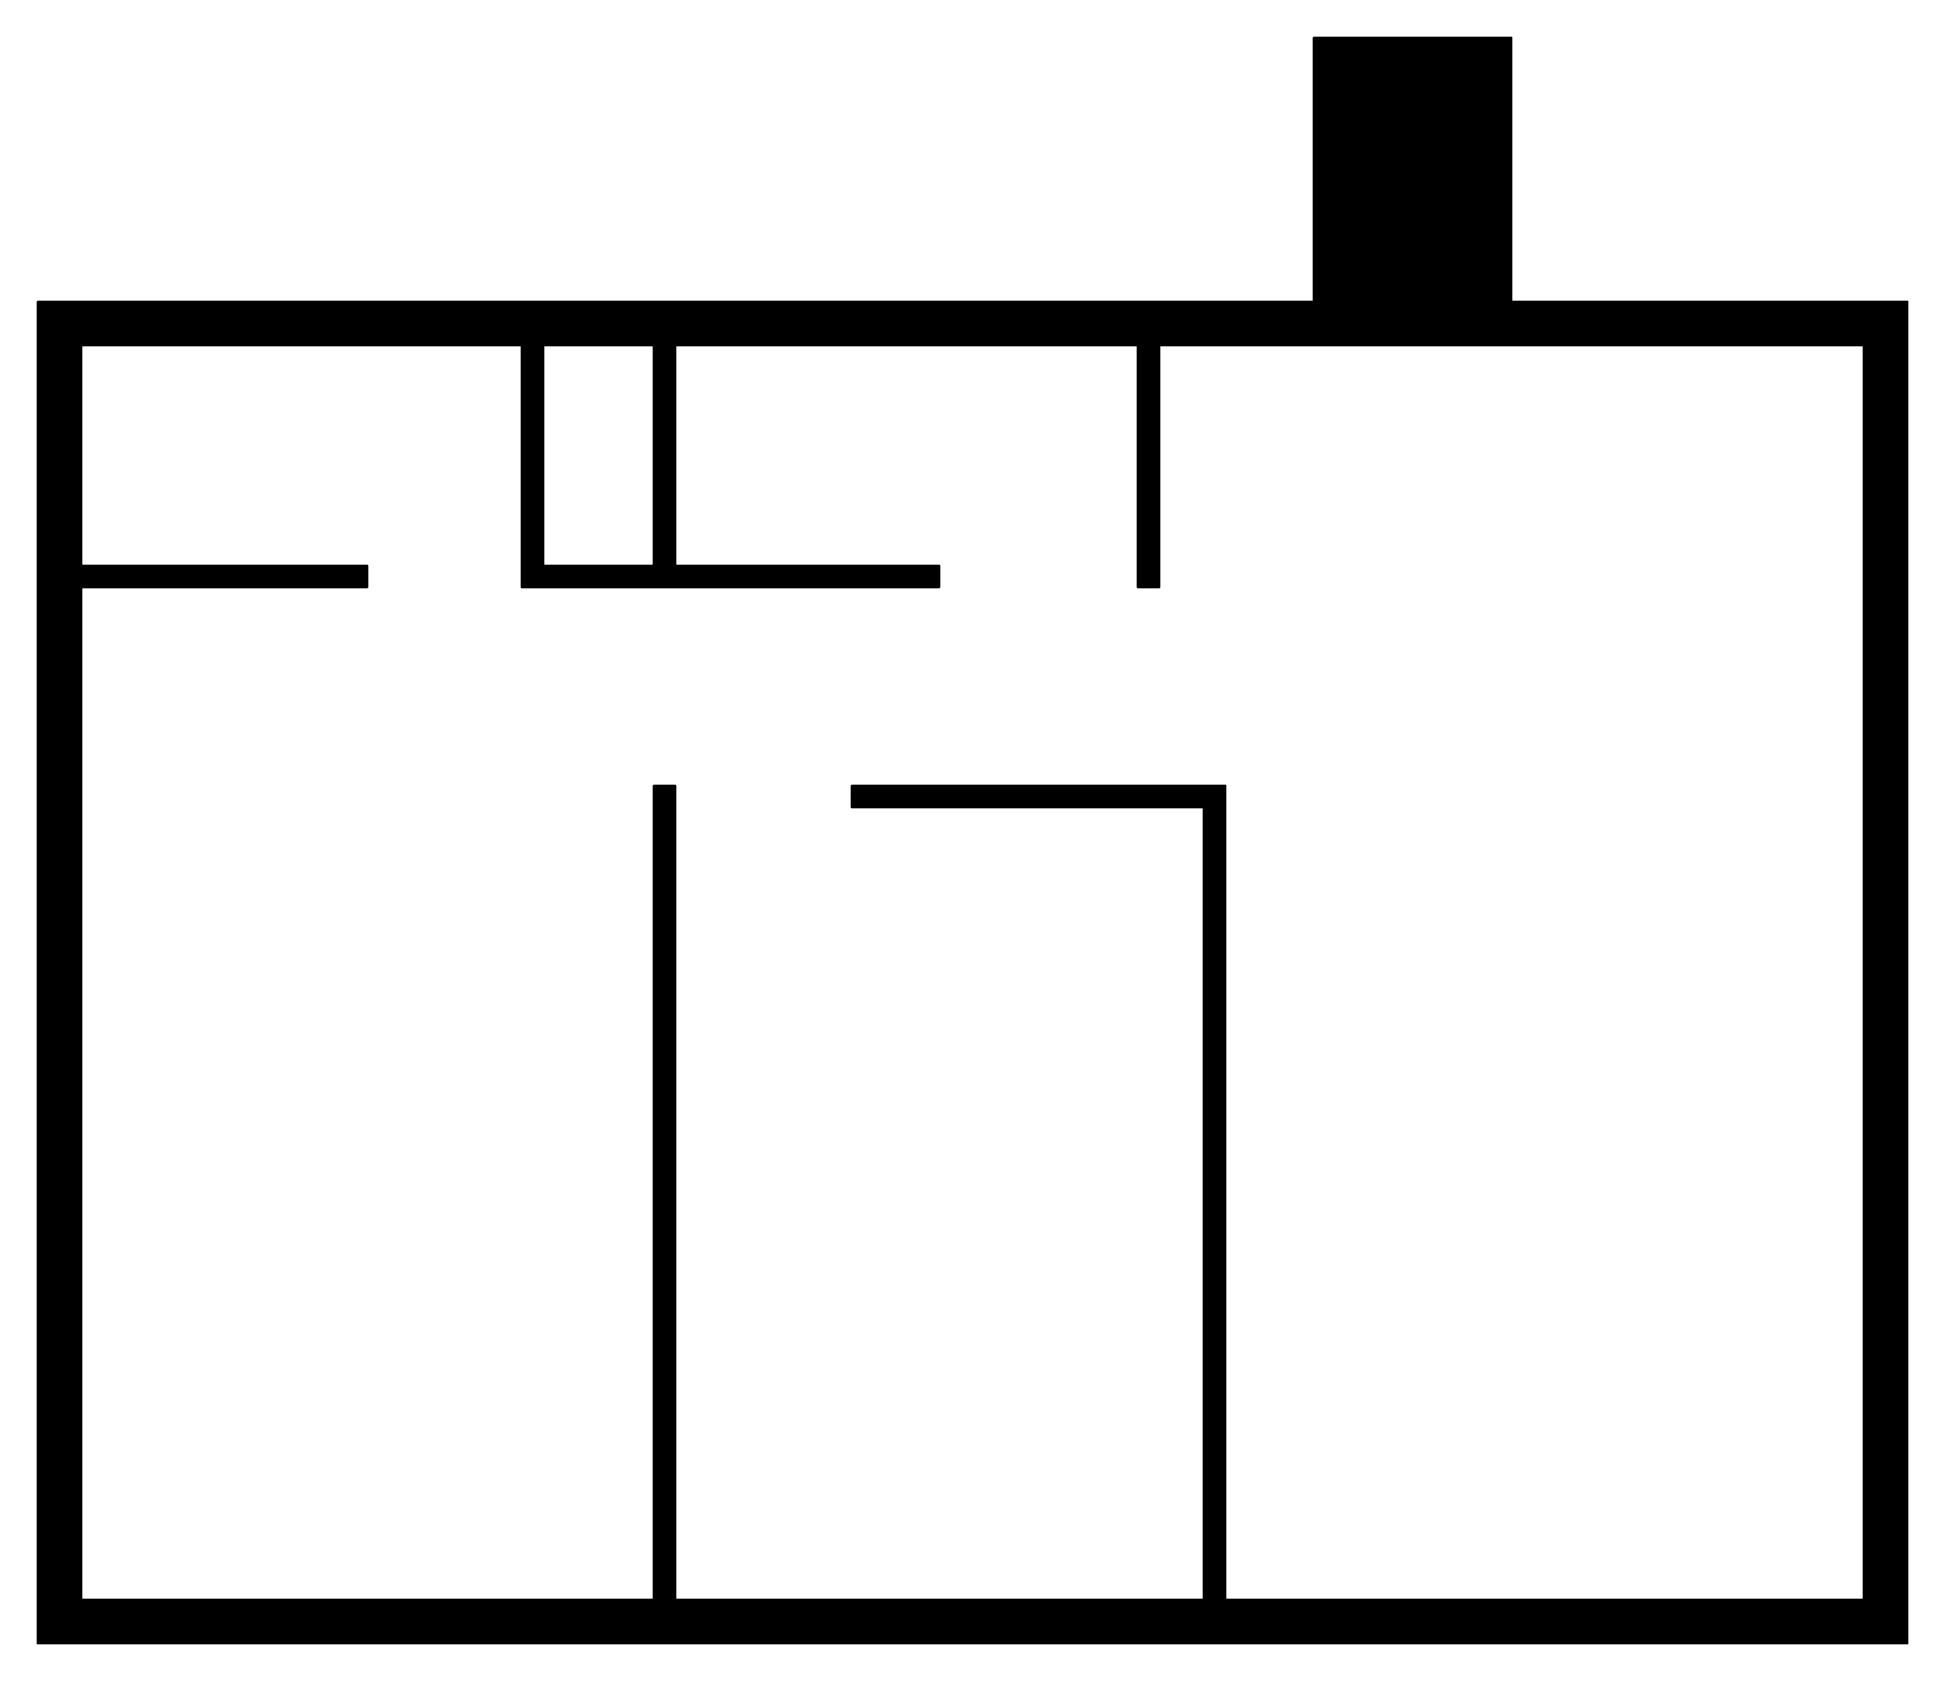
# Model space of a CAD drawing. Header units: inches. Extents: x 0.37 to 8.87, y 0.17 to 7.47.
import ezdxf

# ---------------------------------------------------------------- set-up
doc = ezdxf.new("R2010")
doc.units = ezdxf.units.IN
doc.header["$MEASUREMENT"] = 0
doc.layers.add('GRILLA PIXEL', color=7, linetype='Continuous')

# ---------------------------------------------------------------- blocks, each defined once
blk = doc.blocks.new('0-255-255-31-Muro alto')
at = {"layer": 'GRILLA PIXEL', "true_color": 0xffff1f}
h = blk.add_hatch(color=2, dxfattribs=at)
h.dxf.hatch_style = 1
h.paths.add_polyline_path([(0, 0), (-0.1, 0), (-0.1, -0.1), (0, -0.1)])
blk.add_lwpolyline([(-0.1, 0), (-0.1, -0.1), (0, -0.1), (0, 0)], close=True)
blk = doc.blocks.new('0-255-0-0-Muro dormitorio principal')
h = blk.add_hatch(color=1)
h.dxf.hatch_style = 1
h.paths.add_polyline_path([(0, 0), (-0.1, 0), (-0.1, -0.1), (0, -0.1)])
blk.add_lwpolyline([(-0.1, 0), (-0.1, -0.1), (0, -0.1), (0, 0)], close=True)
blk = doc.blocks.new('0-203-204-205-Ventana principal')
at = {"layer": 'GRILLA PIXEL', "true_color": 0xcbcccd}
h = blk.add_hatch(color=254, dxfattribs=at)
h.dxf.hatch_style = 1
h.paths.add_polyline_path([(0, 0), (-0.1, 0), (-0.1, -0.1), (0, -0.1)])
blk.add_lwpolyline([(-0.1, 0), (-0.1, -0.1), (0, -0.1), (0, 0)], close=True)
blk = doc.blocks.new('0-3-160-22-Ventana comun')
at = {"layer": 'GRILLA PIXEL', "true_color": 0x03a016}
h = blk.add_hatch(color=104, dxfattribs=at)
h.dxf.hatch_style = 1
h.paths.add_polyline_path([(0, 0), (-0.1, 0), (-0.1, -0.1), (0, -0.1)])
blk.add_lwpolyline([(-0.1, 0), (-0.1, -0.1), (0, -0.1), (0, 0)], close=True)
blk = doc.blocks.new('0-5-68-255-Muro inicio conexion')
at = {"layer": 'GRILLA PIXEL', "true_color": 0x0544ff}
h = blk.add_hatch(color=160, dxfattribs=at)
h.dxf.hatch_style = 1
h.paths.add_polyline_path([(0, 0), (-0.1, 0), (-0.1, -0.1), (0, -0.1)])
blk.add_lwpolyline([(-0.1, 0), (-0.1, -0.1), (0, -0.1), (0, 0)], close=True)
blk = doc.blocks.new('0-63-149-253-Muro fichas extremo')
at = {"layer": 'GRILLA PIXEL', "true_color": 0x3f95fd}
h = blk.add_hatch(color=153, dxfattribs=at)
h.dxf.hatch_style = 1
h.paths.add_polyline_path([(0, 0), (-0.1, 0), (-0.1, -0.1), (0, -0.1)])
blk.add_lwpolyline([(-0.1, 0), (-0.1, -0.1), (0, -0.1), (0, 0)], close=True)
blk = doc.blocks.new('1-125-217-63-auxiliar  ingresos')
at = {"layer": 'GRILLA PIXEL', "true_color": 0x7dd93f}
h = blk.add_hatch(color=83, dxfattribs=at)
h.dxf.hatch_style = 1
h.paths.add_polyline_path([(0, 0), (-0.1, 0), (-0.1, -0.1), (0, -0.1)])
blk.add_lwpolyline([(-0.1, 0), (-0.1, -0.1), (0, -0.1), (0, 0)], close=True)
blk = doc.blocks.new('0-255-31-255-Puerta ingreso')
at = {"layer": 'GRILLA PIXEL', "true_color": 0xff1fff}
h = blk.add_hatch(color=6, dxfattribs=at)
h.dxf.hatch_style = 1
h.paths.add_polyline_path([(0, 0), (-0.1, 0), (-0.1, -0.1), (0, -0.1)])
blk.add_lwpolyline([(-0.1, 0), (-0.1, -0.1), (0, -0.1), (0, 0)], close=True)
blk = doc.blocks.new('0-41-168-149-Muro sanitario')
at = {"layer": 'GRILLA PIXEL', "true_color": 0x29a895}
h = blk.add_hatch(color=135, dxfattribs=at)
h.dxf.hatch_style = 1
h.paths.add_polyline_path([(0, 0), (-0.1, 0), (-0.1, -0.1), (0, -0.1)])
blk.add_lwpolyline([(-0.1, 0), (-0.1, -0.1), (0, -0.1), (0, 0)], close=True)
blk = doc.blocks.new('0-0-28-112-Muro auxiliar fichas esquinas')
at = {"layer": 'GRILLA PIXEL', "true_color": 0x001c70}
h = blk.add_hatch(color=166, dxfattribs=at)
h.dxf.hatch_style = 1
h.paths.add_polyline_path([(0, 0), (-0.1, 0), (-0.1, -0.1), (0, -0.1)])
blk.add_lwpolyline([(-0.1, 0), (-0.1, -0.1), (0, -0.1), (0, 0)], close=True)
blk = doc.blocks.new('1-99-100-102-auxiliar lado interno')
at = {"lineweight": 70, "true_color": 0x636466}
h = blk.add_hatch(color=251, dxfattribs=at)
h.dxf.hatch_style = 1
h.paths.add_polyline_path([(-0.1, -0.1), (-0.1, 0), (0, 0), (0, -0.1)])
blk.add_lwpolyline([(0, 0), (0, -0.1), (-0.1, -0.1), (-0.1, 0)], close=True)
blk = doc.blocks.new('pixel extremo ventana')
h = blk.add_hatch(color=136)
h.dxf.hatch_style = 1
h.paths.add_polyline_path([(0, 0), (-0.1, 0), (-0.1, -0.1), (0, -0.1)])
blk.add_lwpolyline([(-0.1, 0), (-0.1, -0.1), (0, -0.1), (0, 0)], close=True)

msp = doc.modelspace()

# ---------------------------------------------------------------- block references
for name, p in [('1-125-217-63-auxiliar  ingresos', (6.2655, 7.4671)), ('1-125-217-63-auxiliar  ingresos', (6.3655, 7.4671)), ('1-125-217-63-auxiliar  ingresos', (6.4655, 7.4671)), ('1-125-217-63-auxiliar  ingresos', (6.5655, 7.4671)), ('1-125-217-63-auxiliar  ingresos', (6.6655, 7.4671)), ('1-125-217-63-auxiliar  ingresos', (6.7655, 7.4671)), ('1-125-217-63-auxiliar  ingresos', (6.8655, 7.4671)), ('1-125-217-63-auxiliar  ingresos', (6.9655, 7.4671)), ('1-125-217-63-auxiliar  ingresos', (7.0655, 7.4671)), ('1-125-217-63-auxiliar  ingresos', (6.2655, 7.3671)), ('1-125-217-63-auxiliar  ingresos', (6.3655, 7.3671)), ('1-125-217-63-auxiliar  ingresos', (6.4655, 7.3671)), ('1-125-217-63-auxiliar  ingresos', (6.5655, 7.3671)), ('1-125-217-63-auxiliar  ingresos', (6.6655, 7.3671)), ('1-125-217-63-auxiliar  ingresos', (6.7655, 7.3671)), ('1-125-217-63-auxiliar  ingresos', (6.8655, 7.3671)), ('1-125-217-63-auxiliar  ingresos', (6.9655, 7.3671)), ('1-125-217-63-auxiliar  ingresos', (7.0655, 7.3671)), ('1-125-217-63-auxiliar  ingresos', (6.2655, 7.2671)), ('1-125-217-63-auxiliar  ingresos', (6.3655, 7.2671)), ('1-125-217-63-auxiliar  ingresos', (6.4655, 7.2671)), ('1-125-217-63-auxiliar  ingresos', (6.5655, 7.2671)), ('1-125-217-63-auxiliar  ingresos', (6.6655, 7.2671)), ('1-125-217-63-auxiliar  ingresos', (6.7655, 7.2671)), ('1-125-217-63-auxiliar  ingresos', (6.8655, 7.2671)), ('1-125-217-63-auxiliar  ingresos', (6.9655, 7.2671)), ('1-125-217-63-auxiliar  ingresos', (7.0655, 7.2671)), ('1-125-217-63-auxiliar  ingresos', (6.2655, 7.1671)), ('1-125-217-63-auxiliar  ingresos', (6.3655, 7.1671)), ('1-125-217-63-auxiliar  ingresos', (6.4655, 7.1671)), ('1-125-217-63-auxiliar  ingresos', (6.5655, 7.1671)), ('1-125-217-63-auxiliar  ingresos', (6.6655, 7.1671)), ('1-125-217-63-auxiliar  ingresos', (6.7655, 7.1671)), ('1-125-217-63-auxiliar  ingresos', (6.8655, 7.1671)), ('1-125-217-63-auxiliar  ingresos', (6.9655, 7.1671)), ('1-125-217-63-auxiliar  ingresos', (7.0655, 7.1671)), ('1-125-217-63-auxiliar  ingresos', (6.2655, 7.0671)), ('1-125-217-63-auxiliar  ingresos', (6.3655, 7.0671)), ('1-125-217-63-auxiliar  ingresos', (6.4655, 7.0671)), ('1-125-217-63-auxiliar  ingresos', (6.5655, 7.0671)), ('1-125-217-63-auxiliar  ingresos', (6.6655, 7.0671)), ('1-125-217-63-auxiliar  ingresos', (6.7655, 7.0671)), ('1-125-217-63-auxiliar  ingresos', (6.8655, 7.0671)), ('1-125-217-63-auxiliar  ingresos', (6.9655, 7.0671)), ('1-125-217-63-auxiliar  ingresos', (7.0655, 7.0671)), ('1-125-217-63-auxiliar  ingresos', (6.2655, 6.9671)), ('1-125-217-63-auxiliar  ingresos', (6.3655, 6.9671)), ('1-125-217-63-auxiliar  ingresos', (6.4655, 6.9671)), ('1-125-217-63-auxiliar  ingresos', (6.5655, 6.9671)), ('1-125-217-63-auxiliar  ingresos', (6.6655, 6.9671)), ('1-125-217-63-auxiliar  ingresos', (6.7655, 6.9671)), ('1-125-217-63-auxiliar  ingresos', (6.8655, 6.9671)), ('1-125-217-63-auxiliar  ingresos', (6.9655, 6.9671)), ('1-125-217-63-auxiliar  ingresos', (7.0655, 6.9671)), ('1-125-217-63-auxiliar  ingresos', (6.2655, 6.8671)), ('1-125-217-63-auxiliar  ingresos', (6.3655, 6.8671)), ('1-125-217-63-auxiliar  ingresos', (6.4655, 6.8671)), ('1-125-217-63-auxiliar  ingresos', (6.5655, 6.8671)), ('1-125-217-63-auxiliar  ingresos', (6.6655, 6.8671)), ('1-125-217-63-auxiliar  ingresos', (6.7655, 6.8671)), ('1-125-217-63-auxiliar  ingresos', (6.8655, 6.8671)), ('1-125-217-63-auxiliar  ingresos', (6.9655, 6.8671)), ('1-125-217-63-auxiliar  ingresos', (7.0655, 6.8671)), ('1-125-217-63-auxiliar  ingresos', (6.2655, 6.7671)), ('1-125-217-63-auxiliar  ingresos', (6.3655, 6.7671)), ('1-125-217-63-auxiliar  ingresos', (6.4655, 6.7671)), ('1-125-217-63-auxiliar  ingresos', (6.5655, 6.7671)), ('1-125-217-63-auxiliar  ingresos', (6.6655, 6.7671)), ('1-125-217-63-auxiliar  ingresos', (6.7655, 6.7671)), ('1-125-217-63-auxiliar  ingresos', (6.8655, 6.7671)), ('1-125-217-63-auxiliar  ingresos', (6.9655, 6.7671)), ('1-125-217-63-auxiliar  ingresos', (7.0655, 6.7671)), ('1-125-217-63-auxiliar  ingresos', (6.2655, 6.6671)), ('1-125-217-63-auxiliar  ingresos', (6.3655, 6.6671)), ('1-125-217-63-auxiliar  ingresos', (6.4655, 6.6671)), ('1-125-217-63-auxiliar  ingresos', (6.5655, 6.6671)), ('1-125-217-63-auxiliar  ingresos', (6.6655, 6.6671)), ('1-125-217-63-auxiliar  ingresos', (6.7655, 6.6671)), ('1-125-217-63-auxiliar  ingresos', (6.8655, 6.6671)), ('1-125-217-63-auxiliar  ingresos', (6.9655, 6.6671)), ('1-125-217-63-auxiliar  ingresos', (7.0655, 6.6671)), ('1-125-217-63-auxiliar  ingresos', (6.2655, 6.5671)), ('1-125-217-63-auxiliar  ingresos', (6.3655, 6.5671)), ('1-125-217-63-auxiliar  ingresos', (6.4655, 6.5671)), ('1-125-217-63-auxiliar  ingresos', (6.5655, 6.5671)), ('1-125-217-63-auxiliar  ingresos', (6.6655, 6.5671)), ('1-125-217-63-auxiliar  ingresos', (6.7655, 6.5671)), ('1-125-217-63-auxiliar  ingresos', (6.8655, 6.5671)), ('1-125-217-63-auxiliar  ingresos', (6.9655, 6.5671)), ('1-125-217-63-auxiliar  ingresos', (7.0655, 6.5671)), ('1-125-217-63-auxiliar  ingresos', (6.2655, 6.4671)), ('1-125-217-63-auxiliar  ingresos', (6.3655, 6.4671)), ('1-125-217-63-auxiliar  ingresos', (6.4655, 6.4671)), ('1-125-217-63-auxiliar  ingresos', (6.5655, 6.4671)), ('1-125-217-63-auxiliar  ingresos', (6.6655, 6.4671)), ('1-125-217-63-auxiliar  ingresos', (6.7655, 6.4671)), ('1-125-217-63-auxiliar  ingresos', (6.8655, 6.4671)), ('1-125-217-63-auxiliar  ingresos', (6.9655, 6.4671)), ('1-125-217-63-auxiliar  ingresos', (7.0655, 6.4671)), ('1-125-217-63-auxiliar  ingresos', (6.2655, 6.3671)), ('1-125-217-63-auxiliar  ingresos', (6.3655, 6.3671)), ('1-125-217-63-auxiliar  ingresos', (6.4655, 6.3671)), ('1-125-217-63-auxiliar  ingresos', (6.5655, 6.3671)), ('1-125-217-63-auxiliar  ingresos', (6.6655, 6.3671)), ('1-125-217-63-auxiliar  ingresos', (6.7655, 6.3671)), ('1-125-217-63-auxiliar  ingresos', (6.8655, 6.3671)), ('1-125-217-63-auxiliar  ingresos', (6.9655, 6.3671)), ('1-125-217-63-auxiliar  ingresos', (7.0655, 6.3671)), ('0-5-68-255-Muro inicio conexion', (0.4655, 6.2671)), ('0-255-255-31-Muro alto', (0.5655, 6.2671)), ('0-255-255-31-Muro alto', (0.6655, 6.2671)), ('0-255-255-31-Muro alto', (0.7655, 6.2671)), ('0-255-255-31-Muro alto', (0.8655, 6.2671)), ('0-255-255-31-Muro alto', (0.9655, 6.2671)), ('0-255-255-31-Muro alto', (1.0655, 6.2671)), ('0-255-255-31-Muro alto', (1.1655, 6.2671)), ('0-255-255-31-Muro alto', (1.2655, 6.2671)), ('0-255-255-31-Muro alto', (1.3655, 6.2671)), ('0-255-255-31-Muro alto', (1.4655, 6.2671)), ('0-255-255-31-Muro alto', (1.5655, 6.2671)), ('0-255-255-31-Muro alto', (1.6655, 6.2671)), ('0-255-255-31-Muro alto', (1.7655, 6.2671)), ('0-255-255-31-Muro alto', (1.8655, 6.2671)), ('0-255-255-31-Muro alto', (1.9655, 6.2671)), ('0-255-255-31-Muro alto', (2.0655, 6.2671)), ('0-255-255-31-Muro alto', (2.1655, 6.2671)), ('0-255-255-31-Muro alto', (2.2655, 6.2671)), ('0-255-255-31-Muro alto', (2.3655, 6.2671)), ('0-255-255-31-Muro alto', (2.4655, 6.2671)), ('0-255-255-31-Muro alto', (2.5655, 6.2671)), ('0-255-255-31-Muro alto', (2.6655, 6.2671)), ('0-255-255-31-Muro alto', (2.7655, 6.2671)), ('0-255-255-31-Muro alto', (2.8655, 6.2671)), ('0-255-255-31-Muro alto', (2.9655, 6.2671)), ('0-255-255-31-Muro alto', (3.0655, 6.2671)), ('0-255-255-31-Muro alto', (3.1655, 6.2671)), ('0-255-255-31-Muro alto', (3.2655, 6.2671)), ('0-255-255-31-Muro alto', (3.3655, 6.2671)), ('0-255-255-31-Muro alto', (3.4655, 6.2671)), ('0-255-255-31-Muro alto', (3.5655, 6.2671)), ('0-255-255-31-Muro alto', (3.6655, 6.2671)), ('0-255-255-31-Muro alto', (3.7655, 6.2671)), ('0-255-255-31-Muro alto', (3.8655, 6.2671)), ('0-255-255-31-Muro alto', (3.9655, 6.2671)), ('0-255-255-31-Muro alto', (4.0655, 6.2671)), ('0-255-255-31-Muro alto', (4.1655, 6.2671)), ('0-255-255-31-Muro alto', (4.2655, 6.2671)), ('0-255-255-31-Muro alto', (4.3655, 6.2671)), ('0-255-255-31-Muro alto', (4.4655, 6.2671)), ('0-255-255-31-Muro alto', (4.5655, 6.2671)), ('0-255-255-31-Muro alto', (4.6655, 6.2671)), ('0-255-255-31-Muro alto', (4.7655, 6.2671)), ('0-255-255-31-Muro alto', (4.8655, 6.2671)), ('0-255-255-31-Muro alto', (4.9655, 6.2671)), ('0-255-255-31-Muro alto', (5.0655, 6.2671)), ('0-255-255-31-Muro alto', (5.1655, 6.2671)), ('0-255-255-31-Muro alto', (5.2655, 6.2671)), ('0-255-255-31-Muro alto', (5.3655, 6.2671)), ('0-255-255-31-Muro alto', (5.4655, 6.2671)), ('0-255-255-31-Muro alto', (5.5655, 6.2671)), ('0-255-255-31-Muro alto', (5.6655, 6.2671)), ('0-255-255-31-Muro alto', (5.7655, 6.2671)), ('0-255-255-31-Muro alto', (5.8655, 6.2671)), ('0-255-255-31-Muro alto', (5.9655, 6.2671)), ('0-255-255-31-Muro alto', (6.0655, 6.2671)), ('0-255-255-31-Muro alto', (6.1655, 6.2671)), ('0-255-31-255-Puerta ingreso', (6.2655, 6.2671)), ('0-255-31-255-Puerta ingreso', (6.3655, 6.2671)), ('0-255-31-255-Puerta ingreso', (6.4655, 6.2671)), ('0-255-31-255-Puerta ingreso', (6.5655, 6.2671)), ('0-255-31-255-Puerta ingreso', (6.6655, 6.2671)), ('0-255-31-255-Puerta ingreso', (6.7655, 6.2671)), ('0-255-31-255-Puerta ingreso', (6.8655, 6.2671)), ('0-255-31-255-Puerta ingreso', (6.9655, 6.2671)), ('0-255-31-255-Puerta ingreso', (7.0655, 6.2671)), ('0-255-255-31-Muro alto', (7.1655, 6.2671)), ('0-41-168-149-Muro sanitario', (7.2655, 6.2671)), ('0-41-168-149-Muro sanitario', (7.3655, 6.2671)), ('0-41-168-149-Muro sanitario', (7.4655, 6.2671)), ('0-41-168-149-Muro sanitario', (7.5655, 6.2671)), ('0-41-168-149-Muro sanitario', (7.6655, 6.2671)), ('0-41-168-149-Muro sanitario', (7.7655, 6.2671)), ('0-41-168-149-Muro sanitario', (7.8655, 6.2671)), ('0-41-168-149-Muro sanitario', (7.9655, 6.2671)), ('0-41-168-149-Muro sanitario', (8.0655, 6.2671)), ('0-41-168-149-Muro sanitario', (8.1655, 6.2671)), ('0-41-168-149-Muro sanitario', (8.2655, 6.2671)), ('0-41-168-149-Muro sanitario', (8.3655, 6.2671)), ('0-41-168-149-Muro sanitario', (8.4655, 6.2671)), ('0-41-168-149-Muro sanitario', (8.5655, 6.2671)), ('0-41-168-149-Muro sanitario', (8.6655, 6.2671)), ('0-41-168-149-Muro sanitario', (8.7655, 6.2671)), ('0-5-68-255-Muro inicio conexion', (8.8655, 6.2671)), ('0-5-68-255-Muro inicio conexion', (0.4655, 6.1671)), ('1-99-100-102-auxiliar lado interno', (0.5655, 6.1671)), ('1-99-100-102-auxiliar lado interno', (0.6655, 6.1671)), ('1-99-100-102-auxiliar lado interno', (0.7655, 6.1671)), ('1-99-100-102-auxiliar lado interno', (0.8655, 6.1671)), ('1-99-100-102-auxiliar lado interno', (0.9655, 6.1671)), ('1-99-100-102-auxiliar lado interno', (1.0655, 6.1671)), ('1-99-100-102-auxiliar lado interno', (1.1655, 6.1671)), ('1-99-100-102-auxiliar lado interno', (1.2655, 6.1671)), ('1-99-100-102-auxiliar lado interno', (1.3655, 6.1671)), ('1-99-100-102-auxiliar lado interno', (1.4655, 6.1671)), ('1-99-100-102-auxiliar lado interno', (1.5655, 6.1671)), ('1-99-100-102-auxiliar lado interno', (1.6655, 6.1671)), ('1-99-100-102-auxiliar lado interno', (1.7655, 6.1671)), ('1-99-100-102-auxiliar lado interno', (1.8655, 6.1671)), ('1-99-100-102-auxiliar lado interno', (1.9655, 6.1671)), ('1-99-100-102-auxiliar lado interno', (2.0655, 6.1671)), ('1-99-100-102-auxiliar lado interno', (2.1655, 6.1671)), ('1-99-100-102-auxiliar lado interno', (2.2655, 6.1671)), ('1-99-100-102-auxiliar lado interno', (2.3655, 6.1671)), ('1-99-100-102-auxiliar lado interno', (2.4655, 6.1671)), ('1-99-100-102-auxiliar lado interno', (2.5655, 6.1671)), ('0-255-255-31-Muro alto', (2.6655, 6.1671)), ('1-99-100-102-auxiliar lado interno', (2.7655, 6.1671)), ('1-99-100-102-auxiliar lado interno', (2.8655, 6.1671)), ('1-99-100-102-auxiliar lado interno', (2.9655, 6.1671)), ('1-99-100-102-auxiliar lado interno', (3.0655, 6.1671)), ('1-99-100-102-auxiliar lado interno', (3.1655, 6.1671)), ('0-255-255-31-Muro alto', (3.2655, 6.1671)), ('1-99-100-102-auxiliar lado interno', (3.3655, 6.1671)), ('1-99-100-102-auxiliar lado interno', (3.4655, 6.1671)), ('1-99-100-102-auxiliar lado interno', (3.5655, 6.1671)), ('1-99-100-102-auxiliar lado interno', (3.6655, 6.1671)), ('1-99-100-102-auxiliar lado interno', (3.7655, 6.1671)), ('1-99-100-102-auxiliar lado interno', (3.8655, 6.1671)), ('1-99-100-102-auxiliar lado interno', (3.9655, 6.1671)), ('1-99-100-102-auxiliar lado interno', (4.0655, 6.1671)), ('1-99-100-102-auxiliar lado interno', (4.1655, 6.1671)), ('1-99-100-102-auxiliar lado interno', (4.2655, 6.1671)), ('1-99-100-102-auxiliar lado interno', (4.3655, 6.1671)), ('1-99-100-102-auxiliar lado interno', (4.4655, 6.1671)), ('1-99-100-102-auxiliar lado interno', (4.5655, 6.1671)), ('1-99-100-102-auxiliar lado interno', (4.6655, 6.1671)), ('1-99-100-102-auxiliar lado interno', (4.7655, 6.1671)), ('1-99-100-102-auxiliar lado interno', (4.8655, 6.1671)), ('1-99-100-102-auxiliar lado interno', (4.9655, 6.1671)), ('1-99-100-102-auxiliar lado interno', (5.0655, 6.1671)), ('1-99-100-102-auxiliar lado interno', (5.1655, 6.1671)), ('1-99-100-102-auxiliar lado interno', (5.2655, 6.1671)), ('1-99-100-102-auxiliar lado interno', (5.3655, 6.1671)), ('0-255-255-31-Muro alto', (5.4655, 6.1671)), ('1-99-100-102-auxiliar lado interno', (5.5655, 6.1671)), ('1-99-100-102-auxiliar lado interno', (5.6655, 6.1671)), ('1-99-100-102-auxiliar lado interno', (5.7655, 6.1671)), ('1-99-100-102-auxiliar lado interno', (5.8655, 6.1671)), ('1-99-100-102-auxiliar lado interno', (5.9655, 6.1671)), ('1-99-100-102-auxiliar lado interno', (6.0655, 6.1671)), ('1-99-100-102-auxiliar lado interno', (6.1655, 6.1671)), ('1-99-100-102-auxiliar lado interno', (6.2655, 6.1671)), ('1-99-100-102-auxiliar lado interno', (6.3655, 6.1671)), ('1-99-100-102-auxiliar lado interno', (6.4655, 6.1671)), ('1-99-100-102-auxiliar lado interno', (6.5655, 6.1671)), ('1-99-100-102-auxiliar lado interno', (6.6655, 6.1671)), ('1-99-100-102-auxiliar lado interno', (6.7655, 6.1671)), ('1-99-100-102-auxiliar lado interno', (6.8655, 6.1671)), ('1-99-100-102-auxiliar lado interno', (6.9655, 6.1671)), ('1-99-100-102-auxiliar lado interno', (7.0655, 6.1671)), ('1-99-100-102-auxiliar lado interno', (7.1655, 6.1671)), ('1-99-100-102-auxiliar lado interno', (7.2655, 6.1671)), ('1-99-100-102-auxiliar lado interno', (7.3655, 6.1671)), ('1-99-100-102-auxiliar lado interno', (7.4655, 6.1671)), ('1-99-100-102-auxiliar lado interno', (7.5655, 6.1671)), ('1-99-100-102-auxiliar lado interno', (7.6655, 6.1671)), ('1-99-100-102-auxiliar lado interno', (7.7655, 6.1671)), ('1-99-100-102-auxiliar lado interno', (7.8655, 6.1671)), ('1-99-100-102-auxiliar lado interno', (7.9655, 6.1671)), ('1-99-100-102-auxiliar lado interno', (8.0655, 6.1671)), ('1-99-100-102-auxiliar lado interno', (8.1655, 6.1671)), ('1-99-100-102-auxiliar lado interno', (8.2655, 6.1671)), ('1-99-100-102-auxiliar lado interno', (8.3655, 6.1671)), ('1-99-100-102-auxiliar lado interno', (8.4655, 6.1671)), ('1-99-100-102-auxiliar lado interno', (8.5655, 6.1671)), ('1-99-100-102-auxiliar lado interno', (8.6655, 6.1671)), ('1-99-100-102-auxiliar lado interno', (8.7655, 6.1671)), ('0-5-68-255-Muro inicio conexion', (8.8655, 6.1671)), ('0-63-149-253-Muro fichas extremo', (0.4655, 6.0671)), ('1-99-100-102-auxiliar lado interno', (0.5655, 6.0671)), ('0-255-255-31-Muro alto', (2.6655, 6.0671)), ('0-255-255-31-Muro alto', (3.2655, 6.0671)), ('0-255-255-31-Muro alto', (5.4655, 6.0671)), ('1-99-100-102-auxiliar lado interno', (8.7655, 6.0671)), ('0-63-149-253-Muro fichas extremo', (8.8655, 6.0671)), ('0-255-255-31-Muro alto', (0.4655, 5.9671)), ('1-99-100-102-auxiliar lado interno', (0.5655, 5.9671)), ('0-255-255-31-Muro alto', (2.6655, 5.9671)), ('0-255-255-31-Muro alto', (3.2655, 5.9671)), ('0-255-255-31-Muro alto', (5.4655, 5.9671)), ('1-99-100-102-auxiliar lado interno', (8.7655, 5.9671)), ('0-255-255-31-Muro alto', (8.8655, 5.9671)), ('0-255-255-31-Muro alto', (0.4655, 5.8671)), ('1-99-100-102-auxiliar lado interno', (0.5655, 5.8671)), ('0-255-255-31-Muro alto', (2.6655, 5.8671)), ('0-255-255-31-Muro alto', (3.2655, 5.8671)), ('0-255-255-31-Muro alto', (5.4655, 5.8671)), ('1-99-100-102-auxiliar lado interno', (8.7655, 5.8671)), ('0-255-255-31-Muro alto', (8.8655, 5.8671)), ('0-255-255-31-Muro alto', (0.4655, 5.7671)), ('1-99-100-102-auxiliar lado interno', (0.5655, 5.7671)), ('0-255-255-31-Muro alto', (2.6655, 5.7671)), ('0-255-255-31-Muro alto', (3.2655, 5.7671)), ('0-255-255-31-Muro alto', (5.4655, 5.7671)), ('1-99-100-102-auxiliar lado interno', (8.7655, 5.7671)), ('0-255-255-31-Muro alto', (8.8655, 5.7671)), ('0-255-255-31-Muro alto', (0.4655, 5.6671)), ('1-99-100-102-auxiliar lado interno', (0.5655, 5.6671)), ('0-255-255-31-Muro alto', (2.6655, 5.6671)), ('0-255-255-31-Muro alto', (3.2655, 5.6671)), ('0-255-255-31-Muro alto', (5.4655, 5.6671)), ('1-99-100-102-auxiliar lado interno', (8.7655, 5.6671)), ('0-255-255-31-Muro alto', (8.8655, 5.6671)), ('0-255-255-31-Muro alto', (0.4655, 5.5671)), ('1-99-100-102-auxiliar lado interno', (0.5655, 5.5671)), ('0-255-255-31-Muro alto', (2.6655, 5.5671)), ('0-255-255-31-Muro alto', (3.2655, 5.5671)), ('0-255-255-31-Muro alto', (5.4655, 5.5671)), ('1-99-100-102-auxiliar lado interno', (8.7655, 5.5671)), ('0-255-255-31-Muro alto', (8.8655, 5.5671)), ('0-255-255-31-Muro alto', (0.4655, 5.4671)), ('1-99-100-102-auxiliar lado interno', (0.5655, 5.4671)), ('0-255-255-31-Muro alto', (2.6655, 5.4671)), ('0-255-255-31-Muro alto', (3.2655, 5.4671)), ('0-255-255-31-Muro alto', (5.4655, 5.4671)), ('1-99-100-102-auxiliar lado interno', (8.7655, 5.4671)), ('0-255-255-31-Muro alto', (8.8655, 5.4671)), ('0-255-255-31-Muro alto', (0.4655, 5.3671)), ('1-99-100-102-auxiliar lado interno', (0.5655, 5.3671)), ('0-255-255-31-Muro alto', (2.6655, 5.3671)), ('0-255-255-31-Muro alto', (3.2655, 5.3671)), ('0-255-255-31-Muro alto', (5.4655, 5.3671)), ('1-99-100-102-auxiliar lado interno', (8.7655, 5.3671)), ('0-255-255-31-Muro alto', (8.8655, 5.3671)), ('0-255-255-31-Muro alto', (0.4655, 5.2671)), ('1-99-100-102-auxiliar lado interno', (0.5655, 5.2671)), ('0-255-255-31-Muro alto', (2.6655, 5.2671)), ('0-255-255-31-Muro alto', (3.2655, 5.2671)), ('0-255-255-31-Muro alto', (5.4655, 5.2671)), ('1-99-100-102-auxiliar lado interno', (8.7655, 5.2671)), ('0-255-255-31-Muro alto', (8.8655, 5.2671)), ('0-255-255-31-Muro alto', (0.4655, 5.1671)), ('1-99-100-102-auxiliar lado interno', (0.5655, 5.1671)), ('0-255-255-31-Muro alto', (2.6655, 5.1671)), ('0-255-255-31-Muro alto', (3.2655, 5.1671)), ('0-255-255-31-Muro alto', (5.4655, 5.1671)), ('1-99-100-102-auxiliar lado interno', (8.7655, 5.1671)), ('0-255-255-31-Muro alto', (8.8655, 5.1671)), ('0-255-255-31-Muro alto', (0.4655, 5.0671)), ('0-255-255-31-Muro alto', (0.5655, 5.0671)), ('0-255-255-31-Muro alto', (0.6655, 5.0671)), ('0-255-255-31-Muro alto', (0.7655, 5.0671)), ('0-255-255-31-Muro alto', (0.8655, 5.0671)), ('0-255-255-31-Muro alto', (0.9655, 5.0671)), ('0-255-255-31-Muro alto', (1.0655, 5.0671)), ('0-255-255-31-Muro alto', (1.1655, 5.0671)), ('0-255-255-31-Muro alto', (1.2655, 5.0671)), ('0-255-255-31-Muro alto', (1.3655, 5.0671)), ('0-255-255-31-Muro alto', (1.4655, 5.0671)), ('0-255-255-31-Muro alto', (1.5655, 5.0671)), ('0-255-255-31-Muro alto', (1.6655, 5.0671)), ('0-255-255-31-Muro alto', (1.7655, 5.0671)), ('0-255-255-31-Muro alto', (1.8655, 5.0671)), ('0-255-255-31-Muro alto', (2.6655, 5.0671)), ('0-255-255-31-Muro alto', (2.7655, 5.0671)), ('0-255-255-31-Muro alto', (2.8655, 5.0671)), ('0-255-255-31-Muro alto', (2.9655, 5.0671)), ('0-255-255-31-Muro alto', (3.0655, 5.0671)), ('0-255-255-31-Muro alto', (3.1655, 5.0671)), ('0-255-255-31-Muro alto', (3.2655, 5.0671)), ('0-255-255-31-Muro alto', (3.3655, 5.0671)), ('0-255-255-31-Muro alto', (3.4655, 5.0671)), ('0-255-255-31-Muro alto', (3.5655, 5.0671)), ('0-255-255-31-Muro alto', (3.6655, 5.0671)), ('0-255-255-31-Muro alto', (3.7655, 5.0671)), ('0-255-255-31-Muro alto', (3.8655, 5.0671)), ('0-255-255-31-Muro alto', (3.9655, 5.0671)), ('0-255-255-31-Muro alto', (4.0655, 5.0671)), ('0-255-255-31-Muro alto', (4.1655, 5.0671)), ('0-255-255-31-Muro alto', (4.2655, 5.0671)), ('0-255-255-31-Muro alto', (4.3655, 5.0671)), ('0-255-255-31-Muro alto', (4.4655, 5.0671)), ('0-255-255-31-Muro alto', (5.4655, 5.0671)), ('1-99-100-102-auxiliar lado interno', (8.7655, 5.0671)), ('0-255-255-31-Muro alto', (8.8655, 5.0671)), ('0-255-0-0-Muro dormitorio principal', (0.4655, 4.9671)), ('1-99-100-102-auxiliar lado interno', (0.5655, 4.9671)), ('1-99-100-102-auxiliar lado interno', (8.7655, 4.9671)), ('0-255-255-31-Muro alto', (8.8655, 4.9671)), ('0-255-0-0-Muro dormitorio principal', (0.4655, 4.8671)), ('1-99-100-102-auxiliar lado interno', (0.5655, 4.8671)), ('1-99-100-102-auxiliar lado interno', (8.7655, 4.8671)), ('0-255-255-31-Muro alto', (8.8655, 4.8671)), ('0-255-0-0-Muro dormitorio principal', (0.4655, 4.7671)), ('1-99-100-102-auxiliar lado interno', (0.5655, 4.7671)), ('1-99-100-102-auxiliar lado interno', (8.7655, 4.7671)), ('0-255-255-31-Muro alto', (8.8655, 4.7671)), ('0-255-0-0-Muro dormitorio principal', (0.4655, 4.6671)), ('1-99-100-102-auxiliar lado interno', (0.5655, 4.6671)), ('1-99-100-102-auxiliar lado interno', (8.7655, 4.6671)), ('0-255-255-31-Muro alto', (8.8655, 4.6671)), ('0-255-0-0-Muro dormitorio principal', (0.4655, 4.5671)), ('1-99-100-102-auxiliar lado interno', (0.5655, 4.5671)), ('1-99-100-102-auxiliar lado interno', (8.7655, 4.5671)), ('0-255-255-31-Muro alto', (8.8655, 4.5671)), ('0-255-0-0-Muro dormitorio principal', (0.4655, 4.4671)), ('1-99-100-102-auxiliar lado interno', (0.5655, 4.4671)), ('1-99-100-102-auxiliar lado interno', (8.7655, 4.4671)), ('0-255-255-31-Muro alto', (8.8655, 4.4671)), ('0-255-0-0-Muro dormitorio principal', (0.4655, 4.3671)), ('1-99-100-102-auxiliar lado interno', (0.5655, 4.3671)), ('1-99-100-102-auxiliar lado interno', (8.7655, 4.3671)), ('0-255-255-31-Muro alto', (8.8655, 4.3671)), ('0-255-0-0-Muro dormitorio principal', (0.4655, 4.2671)), ('1-99-100-102-auxiliar lado interno', (0.5655, 4.2671)), ('1-99-100-102-auxiliar lado interno', (8.7655, 4.2671)), ('0-255-255-31-Muro alto', (8.8655, 4.2671)), ('0-255-0-0-Muro dormitorio principal', (0.4655, 4.1671)), ('1-99-100-102-auxiliar lado interno', (0.5655, 4.1671)), ('1-99-100-102-auxiliar lado interno', (8.7655, 4.1671)), ('0-255-255-31-Muro alto', (8.8655, 4.1671)), ('0-255-0-0-Muro dormitorio principal', (0.4655, 4.0671)), ('1-99-100-102-auxiliar lado interno', (0.5655, 4.0671)), ('0-255-255-31-Muro alto', (3.2655, 4.0671)), ('0-255-255-31-Muro alto', (4.1655, 4.0671)), ('0-255-255-31-Muro alto', (4.2655, 4.0671)), ('0-255-255-31-Muro alto', (4.3655, 4.0671)), ('0-255-255-31-Muro alto', (4.4655, 4.0671)), ('0-255-255-31-Muro alto', (4.5655, 4.0671)), ('0-255-255-31-Muro alto', (4.6655, 4.0671)), ('0-255-255-31-Muro alto', (4.7655, 4.0671)), ('0-255-255-31-Muro alto', (4.8655, 4.0671)), ('0-255-255-31-Muro alto', (4.9655, 4.0671)), ('0-255-255-31-Muro alto', (5.0655, 4.0671)), ('0-255-255-31-Muro alto', (5.1655, 4.0671)), ('0-255-255-31-Muro alto', (5.2655, 4.0671)), ('0-255-255-31-Muro alto', (5.3655, 4.0671)), ('0-255-255-31-Muro alto', (5.4655, 4.0671)), ('0-255-255-31-Muro alto', (5.5655, 4.0671)), ('0-255-255-31-Muro alto', (5.6655, 4.0671)), ('0-255-255-31-Muro alto', (5.7655, 4.0671)), ('1-99-100-102-auxiliar lado interno', (8.7655, 4.0671)), ('0-255-255-31-Muro alto', (8.8655, 4.0671)), ('0-255-0-0-Muro dormitorio principal', (0.4655, 3.9671)), ('1-99-100-102-auxiliar lado interno', (0.5655, 3.9671)), ('0-255-255-31-Muro alto', (3.2655, 3.9671)), ('0-255-255-31-Muro alto', (5.7655, 3.9671)), ('1-99-100-102-auxiliar lado interno', (8.7655, 3.9671)), ('0-255-255-31-Muro alto', (8.8655, 3.9671)), ('0-255-0-0-Muro dormitorio principal', (0.4655, 3.8671)), ('1-99-100-102-auxiliar lado interno', (0.5655, 3.8671)), ('0-255-255-31-Muro alto', (3.2655, 3.8671)), ('0-255-255-31-Muro alto', (5.7655, 3.8671)), ('1-99-100-102-auxiliar lado interno', (8.7655, 3.8671)), ('0-255-255-31-Muro alto', (8.8655, 3.8671)), ('0-255-0-0-Muro dormitorio principal', (0.4655, 3.7671)), ('1-99-100-102-auxiliar lado interno', (0.5655, 3.7671)), ('0-255-255-31-Muro alto', (3.2655, 3.7671)), ('0-255-255-31-Muro alto', (5.7655, 3.7671)), ('1-99-100-102-auxiliar lado interno', (8.7655, 3.7671)), ('0-255-255-31-Muro alto', (8.8655, 3.7671)), ('0-255-0-0-Muro dormitorio principal', (0.4655, 3.6671)), ('1-99-100-102-auxiliar lado interno', (0.5655, 3.6671)), ('0-255-255-31-Muro alto', (3.2655, 3.6671)), ('0-255-255-31-Muro alto', (5.7655, 3.6671)), ('1-99-100-102-auxiliar lado interno', (8.7655, 3.6671)), ('0-255-255-31-Muro alto', (8.8655, 3.6671)), ('0-255-0-0-Muro dormitorio principal', (0.4655, 3.5671)), ('1-99-100-102-auxiliar lado interno', (0.5655, 3.5671)), ('0-255-255-31-Muro alto', (3.2655, 3.5671)), ('0-255-255-31-Muro alto', (5.7655, 3.5671)), ('1-99-100-102-auxiliar lado interno', (8.7655, 3.5671)), ('0-255-255-31-Muro alto', (8.8655, 3.5671)), ('0-255-0-0-Muro dormitorio principal', (0.4655, 3.4671)), ('1-99-100-102-auxiliar lado interno', (0.5655, 3.4671)), ('0-255-255-31-Muro alto', (3.2655, 3.4671)), ('0-255-255-31-Muro alto', (5.7655, 3.4671)), ('1-99-100-102-auxiliar lado interno', (8.7655, 3.4671)), ('0-255-255-31-Muro alto', (8.8655, 3.4671)), ('0-255-0-0-Muro dormitorio principal', (0.4655, 3.3671)), ('1-99-100-102-auxiliar lado interno', (0.5655, 3.3671)), ('0-255-255-31-Muro alto', (3.2655, 3.3671)), ('0-255-255-31-Muro alto', (5.7655, 3.3671)), ('1-99-100-102-auxiliar lado interno', (8.7655, 3.3671)), ('0-255-255-31-Muro alto', (8.8655, 3.3671)), ('0-255-0-0-Muro dormitorio principal', (0.4655, 3.2671)), ('1-99-100-102-auxiliar lado interno', (0.5655, 3.2671)), ('0-255-255-31-Muro alto', (3.2655, 3.2671)), ('0-255-255-31-Muro alto', (5.7655, 3.2671)), ('1-99-100-102-auxiliar lado interno', (8.7655, 3.2671)), ('0-255-255-31-Muro alto', (8.8655, 3.2671)), ('0-255-0-0-Muro dormitorio principal', (0.4655, 3.1671)), ('1-99-100-102-auxiliar lado interno', (0.5655, 3.1671)), ('0-255-255-31-Muro alto', (3.2655, 3.1671)), ('0-255-255-31-Muro alto', (5.7655, 3.1671)), ('1-99-100-102-auxiliar lado interno', (8.7655, 3.1671)), ('0-255-255-31-Muro alto', (8.8655, 3.1671)), ('0-255-0-0-Muro dormitorio principal', (0.4655, 3.0671)), ('1-99-100-102-auxiliar lado interno', (0.5655, 3.0671)), ('0-255-255-31-Muro alto', (3.2655, 3.0671)), ('0-255-255-31-Muro alto', (5.7655, 3.0671)), ('1-99-100-102-auxiliar lado interno', (8.7655, 3.0671)), ('0-255-255-31-Muro alto', (8.8655, 3.0671)), ('0-255-0-0-Muro dormitorio principal', (0.4655, 2.9671)), ('1-99-100-102-auxiliar lado interno', (0.5655, 2.9671)), ('0-255-255-31-Muro alto', (3.2655, 2.9671)), ('0-255-255-31-Muro alto', (5.7655, 2.9671)), ('1-99-100-102-auxiliar lado interno', (8.7655, 2.9671)), ('0-255-255-31-Muro alto', (8.8655, 2.9671)), ('0-255-0-0-Muro dormitorio principal', (0.4655, 2.8671)), ('1-99-100-102-auxiliar lado interno', (0.5655, 2.8671)), ('0-255-255-31-Muro alto', (3.2655, 2.8671)), ('0-255-255-31-Muro alto', (5.7655, 2.8671)), ('1-99-100-102-auxiliar lado interno', (8.7655, 2.8671)), ('0-255-255-31-Muro alto', (8.8655, 2.8671)), ('0-255-0-0-Muro dormitorio principal', (0.4655, 2.7671)), ('1-99-100-102-auxiliar lado interno', (0.5655, 2.7671)), ('0-255-255-31-Muro alto', (3.2655, 2.7671)), ('0-255-255-31-Muro alto', (5.7655, 2.7671)), ('1-99-100-102-auxiliar lado interno', (8.7655, 2.7671)), ('0-255-255-31-Muro alto', (8.8655, 2.7671)), ('0-255-0-0-Muro dormitorio principal', (0.4655, 2.6671)), ('1-99-100-102-auxiliar lado interno', (0.5655, 2.6671)), ('0-255-255-31-Muro alto', (3.2655, 2.6671)), ('0-255-255-31-Muro alto', (5.7655, 2.6671)), ('1-99-100-102-auxiliar lado interno', (8.7655, 2.6671)), ('0-255-255-31-Muro alto', (8.8655, 2.6671)), ('0-255-0-0-Muro dormitorio principal', (0.4655, 2.5671)), ('1-99-100-102-auxiliar lado interno', (0.5655, 2.5671)), ('0-255-255-31-Muro alto', (3.2655, 2.5671)), ('0-255-255-31-Muro alto', (5.7655, 2.5671)), ('1-99-100-102-auxiliar lado interno', (8.7655, 2.5671)), ('0-255-255-31-Muro alto', (8.8655, 2.5671)), ('0-255-0-0-Muro dormitorio principal', (0.4655, 2.4671)), ('1-99-100-102-auxiliar lado interno', (0.5655, 2.4671)), ('0-255-255-31-Muro alto', (3.2655, 2.4671)), ('0-255-255-31-Muro alto', (5.7655, 2.4671)), ('1-99-100-102-auxiliar lado interno', (8.7655, 2.4671)), ('0-255-255-31-Muro alto', (8.8655, 2.4671)), ('0-255-0-0-Muro dormitorio principal', (0.4655, 2.3671)), ('1-99-100-102-auxiliar lado interno', (0.5655, 2.3671)), ('0-255-255-31-Muro alto', (3.2655, 2.3671)), ('0-255-255-31-Muro alto', (5.7655, 2.3671)), ('1-99-100-102-auxiliar lado interno', (8.7655, 2.3671)), ('0-255-255-31-Muro alto', (8.8655, 2.3671)), ('0-255-0-0-Muro dormitorio principal', (0.4655, 2.2671)), ('1-99-100-102-auxiliar lado interno', (0.5655, 2.2671)), ('0-255-255-31-Muro alto', (3.2655, 2.2671)), ('0-255-255-31-Muro alto', (5.7655, 2.2671)), ('1-99-100-102-auxiliar lado interno', (8.7655, 2.2671)), ('0-255-255-31-Muro alto', (8.8655, 2.2671)), ('0-255-0-0-Muro dormitorio principal', (0.4655, 2.1671)), ('1-99-100-102-auxiliar lado interno', (0.5655, 2.1671)), ('0-255-255-31-Muro alto', (3.2655, 2.1671)), ('0-255-255-31-Muro alto', (5.7655, 2.1671)), ('1-99-100-102-auxiliar lado interno', (8.7655, 2.1671)), ('0-255-255-31-Muro alto', (8.8655, 2.1671)), ('0-255-0-0-Muro dormitorio principal', (0.4655, 2.0671)), ('1-99-100-102-auxiliar lado interno', (0.5655, 2.0671)), ('0-255-255-31-Muro alto', (3.2655, 2.0671)), ('0-255-255-31-Muro alto', (5.7655, 2.0671)), ('1-99-100-102-auxiliar lado interno', (8.7655, 2.0671)), ('0-255-255-31-Muro alto', (8.8655, 2.0671)), ('0-255-0-0-Muro dormitorio principal', (0.4655, 1.9671)), ('1-99-100-102-auxiliar lado interno', (0.5655, 1.9671)), ('0-255-255-31-Muro alto', (3.2655, 1.9671)), ('0-255-255-31-Muro alto', (5.7655, 1.9671)), ('1-99-100-102-auxiliar lado interno', (8.7655, 1.9671)), ('0-255-255-31-Muro alto', (8.8655, 1.9671)), ('0-255-0-0-Muro dormitorio principal', (0.4655, 1.8671)), ('1-99-100-102-auxiliar lado interno', (0.5655, 1.8671)), ('0-255-255-31-Muro alto', (3.2655, 1.8671)), ('0-255-255-31-Muro alto', (5.7655, 1.8671)), ('1-99-100-102-auxiliar lado interno', (8.7655, 1.8671)), ('0-255-255-31-Muro alto', (8.8655, 1.8671)), ('0-255-0-0-Muro dormitorio principal', (0.4655, 1.7671)), ('1-99-100-102-auxiliar lado interno', (0.5655, 1.7671)), ('0-255-255-31-Muro alto', (3.2655, 1.7671)), ('0-255-255-31-Muro alto', (5.7655, 1.7671)), ('1-99-100-102-auxiliar lado interno', (8.7655, 1.7671)), ('0-255-255-31-Muro alto', (8.8655, 1.7671)), ('0-255-0-0-Muro dormitorio principal', (0.4655, 1.6671)), ('1-99-100-102-auxiliar lado interno', (0.5655, 1.6671)), ('0-255-255-31-Muro alto', (3.2655, 1.6671)), ('0-255-255-31-Muro alto', (5.7655, 1.6671)), ('1-99-100-102-auxiliar lado interno', (8.7655, 1.6671)), ('0-255-255-31-Muro alto', (8.8655, 1.6671)), ('0-255-0-0-Muro dormitorio principal', (0.4655, 1.5671)), ('1-99-100-102-auxiliar lado interno', (0.5655, 1.5671)), ('0-255-255-31-Muro alto', (3.2655, 1.5671)), ('0-255-255-31-Muro alto', (5.7655, 1.5671)), ('1-99-100-102-auxiliar lado interno', (8.7655, 1.5671)), ('0-255-255-31-Muro alto', (8.8655, 1.5671)), ('0-255-0-0-Muro dormitorio principal', (0.4655, 1.4671)), ('1-99-100-102-auxiliar lado interno', (0.5655, 1.4671)), ('0-255-255-31-Muro alto', (3.2655, 1.4671)), ('0-255-255-31-Muro alto', (5.7655, 1.4671)), ('1-99-100-102-auxiliar lado interno', (8.7655, 1.4671)), ('0-255-255-31-Muro alto', (8.8655, 1.4671)), ('0-255-0-0-Muro dormitorio principal', (0.4655, 1.3671)), ('1-99-100-102-auxiliar lado interno', (0.5655, 1.3671)), ('0-255-255-31-Muro alto', (3.2655, 1.3671)), ('0-255-255-31-Muro alto', (5.7655, 1.3671)), ('1-99-100-102-auxiliar lado interno', (8.7655, 1.3671)), ('0-255-255-31-Muro alto', (8.8655, 1.3671)), ('0-255-0-0-Muro dormitorio principal', (0.4655, 1.2671)), ('1-99-100-102-auxiliar lado interno', (0.5655, 1.2671)), ('0-255-255-31-Muro alto', (3.2655, 1.2671)), ('0-255-255-31-Muro alto', (5.7655, 1.2671)), ('1-99-100-102-auxiliar lado interno', (8.7655, 1.2671)), ('0-255-255-31-Muro alto', (8.8655, 1.2671)), ('0-255-0-0-Muro dormitorio principal', (0.4655, 1.1671)), ('1-99-100-102-auxiliar lado interno', (0.5655, 1.1671)), ('0-255-255-31-Muro alto', (3.2655, 1.1671)), ('0-255-255-31-Muro alto', (5.7655, 1.1671)), ('1-99-100-102-auxiliar lado interno', (8.7655, 1.1671)), ('0-255-255-31-Muro alto', (8.8655, 1.1671)), ('0-255-0-0-Muro dormitorio principal', (0.4655, 1.0671)), ('1-99-100-102-auxiliar lado interno', (0.5655, 1.0671)), ('0-255-255-31-Muro alto', (3.2655, 1.0671)), ('0-255-255-31-Muro alto', (5.7655, 1.0671)), ('1-99-100-102-auxiliar lado interno', (8.7655, 1.0671)), ('0-255-255-31-Muro alto', (8.8655, 1.0671)), ('0-255-0-0-Muro dormitorio principal', (0.4655, 0.9671)), ('1-99-100-102-auxiliar lado interno', (0.5655, 0.9671)), ('0-255-255-31-Muro alto', (3.2655, 0.9671)), ('0-255-255-31-Muro alto', (5.7655, 0.9671)), ('1-99-100-102-auxiliar lado interno', (8.7655, 0.9671)), ('0-255-255-31-Muro alto', (8.8655, 0.9671)), ('0-255-0-0-Muro dormitorio principal', (0.4655, 0.8671)), ('1-99-100-102-auxiliar lado interno', (0.5655, 0.8671)), ('0-255-255-31-Muro alto', (3.2655, 0.8671)), ('0-255-255-31-Muro alto', (5.7655, 0.8671)), ('1-99-100-102-auxiliar lado interno', (8.7655, 0.8671)), ('0-255-255-31-Muro alto', (8.8655, 0.8671)), ('0-255-0-0-Muro dormitorio principal', (0.4655, 0.7671)), ('1-99-100-102-auxiliar lado interno', (0.5655, 0.7671)), ('0-255-255-31-Muro alto', (3.2655, 0.7671)), ('0-255-255-31-Muro alto', (5.7655, 0.7671)), ('1-99-100-102-auxiliar lado interno', (8.7655, 0.7671)), ('0-255-255-31-Muro alto', (8.8655, 0.7671)), ('0-255-0-0-Muro dormitorio principal', (0.4655, 0.6671)), ('1-99-100-102-auxiliar lado interno', (0.5655, 0.6671)), ('0-255-255-31-Muro alto', (3.2655, 0.6671)), ('0-255-255-31-Muro alto', (5.7655, 0.6671)), ('1-99-100-102-auxiliar lado interno', (8.7655, 0.6671)), ('0-255-255-31-Muro alto', (8.8655, 0.6671)), ('0-255-0-0-Muro dormitorio principal', (0.4655, 0.5671)), ('1-99-100-102-auxiliar lado interno', (0.5655, 0.5671)), ('0-255-255-31-Muro alto', (3.2655, 0.5671)), ('0-255-255-31-Muro alto', (5.7655, 0.5671)), ('1-99-100-102-auxiliar lado interno', (8.7655, 0.5671)), ('0-255-255-31-Muro alto', (8.8655, 0.5671)), ('0-255-0-0-Muro dormitorio principal', (0.4655, 0.4671)), ('1-99-100-102-auxiliar lado interno', (0.5655, 0.4671)), ('0-255-255-31-Muro alto', (3.2655, 0.4671)), ('0-255-255-31-Muro alto', (5.7655, 0.4671)), ('1-99-100-102-auxiliar lado interno', (8.7655, 0.4671)), ('0-255-255-31-Muro alto', (8.8655, 0.4671)), ('0-0-28-112-Muro auxiliar fichas esquinas', (0.4655, 0.3671)), ('1-99-100-102-auxiliar lado interno', (0.5655, 0.3671)), ('1-99-100-102-auxiliar lado interno', (0.6655, 0.3671)), ('1-99-100-102-auxiliar lado interno', (0.7655, 0.3671)), ('1-99-100-102-auxiliar lado interno', (0.8655, 0.3671)), ('1-99-100-102-auxiliar lado interno', (0.9655, 0.3671)), ('1-99-100-102-auxiliar lado interno', (1.0655, 0.3671)), ('1-99-100-102-auxiliar lado interno', (1.1655, 0.3671)), ('1-99-100-102-auxiliar lado interno', (1.2655, 0.3671)), ('1-99-100-102-auxiliar lado interno', (1.3655, 0.3671)), ('1-99-100-102-auxiliar lado interno', (1.4655, 0.3671)), ('1-99-100-102-auxiliar lado interno', (1.5655, 0.3671)), ('1-99-100-102-auxiliar lado interno', (1.6655, 0.3671)), ('1-99-100-102-auxiliar lado interno', (1.7655, 0.3671)), ('1-99-100-102-auxiliar lado interno', (1.8655, 0.3671)), ('1-99-100-102-auxiliar lado interno', (1.9655, 0.3671)), ('1-99-100-102-auxiliar lado interno', (2.0655, 0.3671)), ('1-99-100-102-auxiliar lado interno', (2.1655, 0.3671)), ('1-99-100-102-auxiliar lado interno', (2.2655, 0.3671)), ('1-99-100-102-auxiliar lado interno', (2.3655, 0.3671)), ('1-99-100-102-auxiliar lado interno', (2.4655, 0.3671)), ('1-99-100-102-auxiliar lado interno', (2.5655, 0.3671)), ('1-99-100-102-auxiliar lado interno', (2.6655, 0.3671)), ('1-99-100-102-auxiliar lado interno', (2.7655, 0.3671)), ('1-99-100-102-auxiliar lado interno', (2.8655, 0.3671)), ('1-99-100-102-auxiliar lado interno', (2.9655, 0.3671)), ('1-99-100-102-auxiliar lado interno', (3.0655, 0.3671)), ('1-99-100-102-auxiliar lado interno', (3.1655, 0.3671)), ('0-255-255-31-Muro alto', (3.2655, 0.3671)), ('1-99-100-102-auxiliar lado interno', (3.3655, 0.3671)), ('1-99-100-102-auxiliar lado interno', (3.4655, 0.3671)), ('1-99-100-102-auxiliar lado interno', (3.5655, 0.3671)), ('1-99-100-102-auxiliar lado interno', (3.6655, 0.3671)), ('1-99-100-102-auxiliar lado interno', (3.7655, 0.3671)), ('1-99-100-102-auxiliar lado interno', (3.8655, 0.3671)), ('1-99-100-102-auxiliar lado interno', (3.9655, 0.3671)), ('1-99-100-102-auxiliar lado interno', (4.0655, 0.3671)), ('1-99-100-102-auxiliar lado interno', (4.1655, 0.3671)), ('1-99-100-102-auxiliar lado interno', (4.2655, 0.3671)), ('1-99-100-102-auxiliar lado interno', (4.3655, 0.3671)), ('1-99-100-102-auxiliar lado interno', (4.4655, 0.3671)), ('1-99-100-102-auxiliar lado interno', (4.5655, 0.3671)), ('1-99-100-102-auxiliar lado interno', (4.6655, 0.3671)), ('1-99-100-102-auxiliar lado interno', (4.7655, 0.3671)), ('1-99-100-102-auxiliar lado interno', (4.8655, 0.3671)), ('1-99-100-102-auxiliar lado interno', (4.9655, 0.3671)), ('1-99-100-102-auxiliar lado interno', (5.0655, 0.3671)), ('1-99-100-102-auxiliar lado interno', (5.1655, 0.3671)), ('1-99-100-102-auxiliar lado interno', (5.2655, 0.3671)), ('1-99-100-102-auxiliar lado interno', (5.3655, 0.3671)), ('1-99-100-102-auxiliar lado interno', (5.4655, 0.3671)), ('1-99-100-102-auxiliar lado interno', (5.5655, 0.3671)), ('1-99-100-102-auxiliar lado interno', (5.6655, 0.3671)), ('0-255-255-31-Muro alto', (5.7655, 0.3671)), ('1-99-100-102-auxiliar lado interno', (5.8655, 0.3671)), ('1-99-100-102-auxiliar lado interno', (5.9655, 0.3671)), ('1-99-100-102-auxiliar lado interno', (6.0655, 0.3671)), ('1-99-100-102-auxiliar lado interno', (6.1655, 0.3671)), ('1-99-100-102-auxiliar lado interno', (6.2655, 0.3671)), ('1-99-100-102-auxiliar lado interno', (6.3655, 0.3671)), ('1-99-100-102-auxiliar lado interno', (6.4655, 0.3671)), ('1-99-100-102-auxiliar lado interno', (6.5655, 0.3671)), ('1-99-100-102-auxiliar lado interno', (6.6655, 0.3671)), ('1-99-100-102-auxiliar lado interno', (6.7655, 0.3671)), ('1-99-100-102-auxiliar lado interno', (6.8655, 0.3671)), ('1-99-100-102-auxiliar lado interno', (6.9655, 0.3671)), ('1-99-100-102-auxiliar lado interno', (7.0655, 0.3671)), ('1-99-100-102-auxiliar lado interno', (7.1655, 0.3671)), ('1-99-100-102-auxiliar lado interno', (7.2655, 0.3671)), ('1-99-100-102-auxiliar lado interno', (7.3655, 0.3671)), ('1-99-100-102-auxiliar lado interno', (7.4655, 0.3671)), ('1-99-100-102-auxiliar lado interno', (7.5655, 0.3671)), ('1-99-100-102-auxiliar lado interno', (7.6655, 0.3671)), ('1-99-100-102-auxiliar lado interno', (7.7655, 0.3671)), ('1-99-100-102-auxiliar lado interno', (7.8655, 0.3671)), ('1-99-100-102-auxiliar lado interno', (7.9655, 0.3671)), ('1-99-100-102-auxiliar lado interno', (8.0655, 0.3671)), ('1-99-100-102-auxiliar lado interno', (8.1655, 0.3671)), ('1-99-100-102-auxiliar lado interno', (8.2655, 0.3671)), ('1-99-100-102-auxiliar lado interno', (8.3655, 0.3671)), ('1-99-100-102-auxiliar lado interno', (8.4655, 0.3671)), ('1-99-100-102-auxiliar lado interno', (8.5655, 0.3671)), ('1-99-100-102-auxiliar lado interno', (8.6655, 0.3671)), ('1-99-100-102-auxiliar lado interno', (8.7655, 0.3671)), ('0-0-28-112-Muro auxiliar fichas esquinas', (8.8655, 0.3671)), ('0-0-28-112-Muro auxiliar fichas esquinas', (0.4655, 0.2671)), ('pixel extremo ventana', (0.5655, 0.2671)), ('0-203-204-205-Ventana principal', (0.6655, 0.2671)), ('0-203-204-205-Ventana principal', (0.7655, 0.2671)), ('0-203-204-205-Ventana principal', (0.8655, 0.2671)), ('0-203-204-205-Ventana principal', (0.9655, 0.2671)), ('0-203-204-205-Ventana principal', (1.0655, 0.2671)), ('0-203-204-205-Ventana principal', (1.1655, 0.2671)), ('0-203-204-205-Ventana principal', (1.2655, 0.2671)), ('0-203-204-205-Ventana principal', (1.3655, 0.2671)), ('0-203-204-205-Ventana principal', (1.4655, 0.2671)), ('0-203-204-205-Ventana principal', (1.5655, 0.2671)), ('0-203-204-205-Ventana principal', (1.6655, 0.2671)), ('0-203-204-205-Ventana principal', (1.7655, 0.2671)), ('0-203-204-205-Ventana principal', (1.8655, 0.2671)), ('0-203-204-205-Ventana principal', (1.9655, 0.2671)), ('pixel extremo ventana', (2.0655, 0.2671)), ('0-255-255-31-Muro alto', (2.1655, 0.2671)), ('0-255-255-31-Muro alto', (2.2655, 0.2671)), ('0-255-255-31-Muro alto', (2.3655, 0.2671)), ('0-255-255-31-Muro alto', (2.4655, 0.2671)), ('0-255-255-31-Muro alto', (2.5655, 0.2671)), ('0-255-255-31-Muro alto', (2.6655, 0.2671)), ('0-255-255-31-Muro alto', (2.7655, 0.2671)), ('0-255-255-31-Muro alto', (2.8655, 0.2671)), ('0-255-255-31-Muro alto', (2.9655, 0.2671)), ('0-255-255-31-Muro alto', (3.0655, 0.2671)), ('0-255-255-31-Muro alto', (3.1655, 0.2671)), ('0-255-255-31-Muro alto', (3.2655, 0.2671)), ('0-255-255-31-Muro alto', (3.3655, 0.2671)), ('0-255-255-31-Muro alto', (3.4655, 0.2671)), ('pixel extremo ventana', (3.5655, 0.2671)), ('0-3-160-22-Ventana comun', (3.6655, 0.2671)), ('0-3-160-22-Ventana comun', (3.7655, 0.2671)), ('0-3-160-22-Ventana comun', (3.8655, 0.2671)), ('0-3-160-22-Ventana comun', (3.9655, 0.2671)), ('0-3-160-22-Ventana comun', (4.0655, 0.2671)), ('0-3-160-22-Ventana comun', (4.1655, 0.2671)), ('0-3-160-22-Ventana comun', (4.2655, 0.2671)), ('0-3-160-22-Ventana comun', (4.3655, 0.2671)), ('0-3-160-22-Ventana comun', (4.4655, 0.2671)), ('pixel extremo ventana', (4.5655, 0.2671)), ('0-255-255-31-Muro alto', (4.6655, 0.2671)), ('0-255-255-31-Muro alto', (4.7655, 0.2671)), ('0-255-255-31-Muro alto', (4.8655, 0.2671)), ('0-255-255-31-Muro alto', (4.9655, 0.2671)), ('0-255-255-31-Muro alto', (5.0655, 0.2671)), ('0-255-255-31-Muro alto', (5.1655, 0.2671)), ('0-255-255-31-Muro alto', (5.2655, 0.2671)), ('0-255-255-31-Muro alto', (5.3655, 0.2671)), ('0-255-255-31-Muro alto', (5.4655, 0.2671)), ('0-255-255-31-Muro alto', (5.5655, 0.2671)), ('0-255-255-31-Muro alto', (5.6655, 0.2671)), ('0-255-255-31-Muro alto', (5.7655, 0.2671)), ('0-255-255-31-Muro alto', (5.8655, 0.2671)), ('0-255-255-31-Muro alto', (5.9655, 0.2671)), ('0-255-255-31-Muro alto', (6.0655, 0.2671)), ('0-255-255-31-Muro alto', (6.1655, 0.2671)), ('pixel extremo ventana', (6.2655, 0.2671)), ('0-203-204-205-Ventana principal', (6.3655, 0.2671)), ('0-203-204-205-Ventana principal', (6.4655, 0.2671)), ('0-203-204-205-Ventana principal', (6.5655, 0.2671)), ('0-203-204-205-Ventana principal', (6.6655, 0.2671)), ('0-203-204-205-Ventana principal', (6.7655, 0.2671)), ('0-203-204-205-Ventana principal', (6.8655, 0.2671)), ('0-203-204-205-Ventana principal', (6.9655, 0.2671)), ('0-203-204-205-Ventana principal', (7.0655, 0.2671)), ('0-203-204-205-Ventana principal', (7.1655, 0.2671)), ('0-203-204-205-Ventana principal', (7.2655, 0.2671)), ('0-203-204-205-Ventana principal', (7.3655, 0.2671)), ('0-203-204-205-Ventana principal', (7.4655, 0.2671)), ('0-203-204-205-Ventana principal', (7.5655, 0.2671)), ('0-203-204-205-Ventana principal', (7.6655, 0.2671)), ('0-203-204-205-Ventana principal', (7.7655, 0.2671)), ('0-203-204-205-Ventana principal', (7.8655, 0.2671)), ('0-203-204-205-Ventana principal', (7.9655, 0.2671)), ('0-203-204-205-Ventana principal', (8.0655, 0.2671)), ('0-203-204-205-Ventana principal', (8.1655, 0.2671)), ('0-203-204-205-Ventana principal', (8.2655, 0.2671)), ('0-203-204-205-Ventana principal', (8.3655, 0.2671)), ('pixel extremo ventana', (8.4655, 0.2671)), ('0-255-255-31-Muro alto', (8.5655, 0.2671)), ('0-255-255-31-Muro alto', (8.6655, 0.2671)), ('0-255-255-31-Muro alto', (8.7655, 0.2671)), ('0-0-28-112-Muro auxiliar fichas esquinas', (8.8655, 0.2671))]:
    msp.add_blockref(name, p)

doc.saveas('drawing.dxf')
